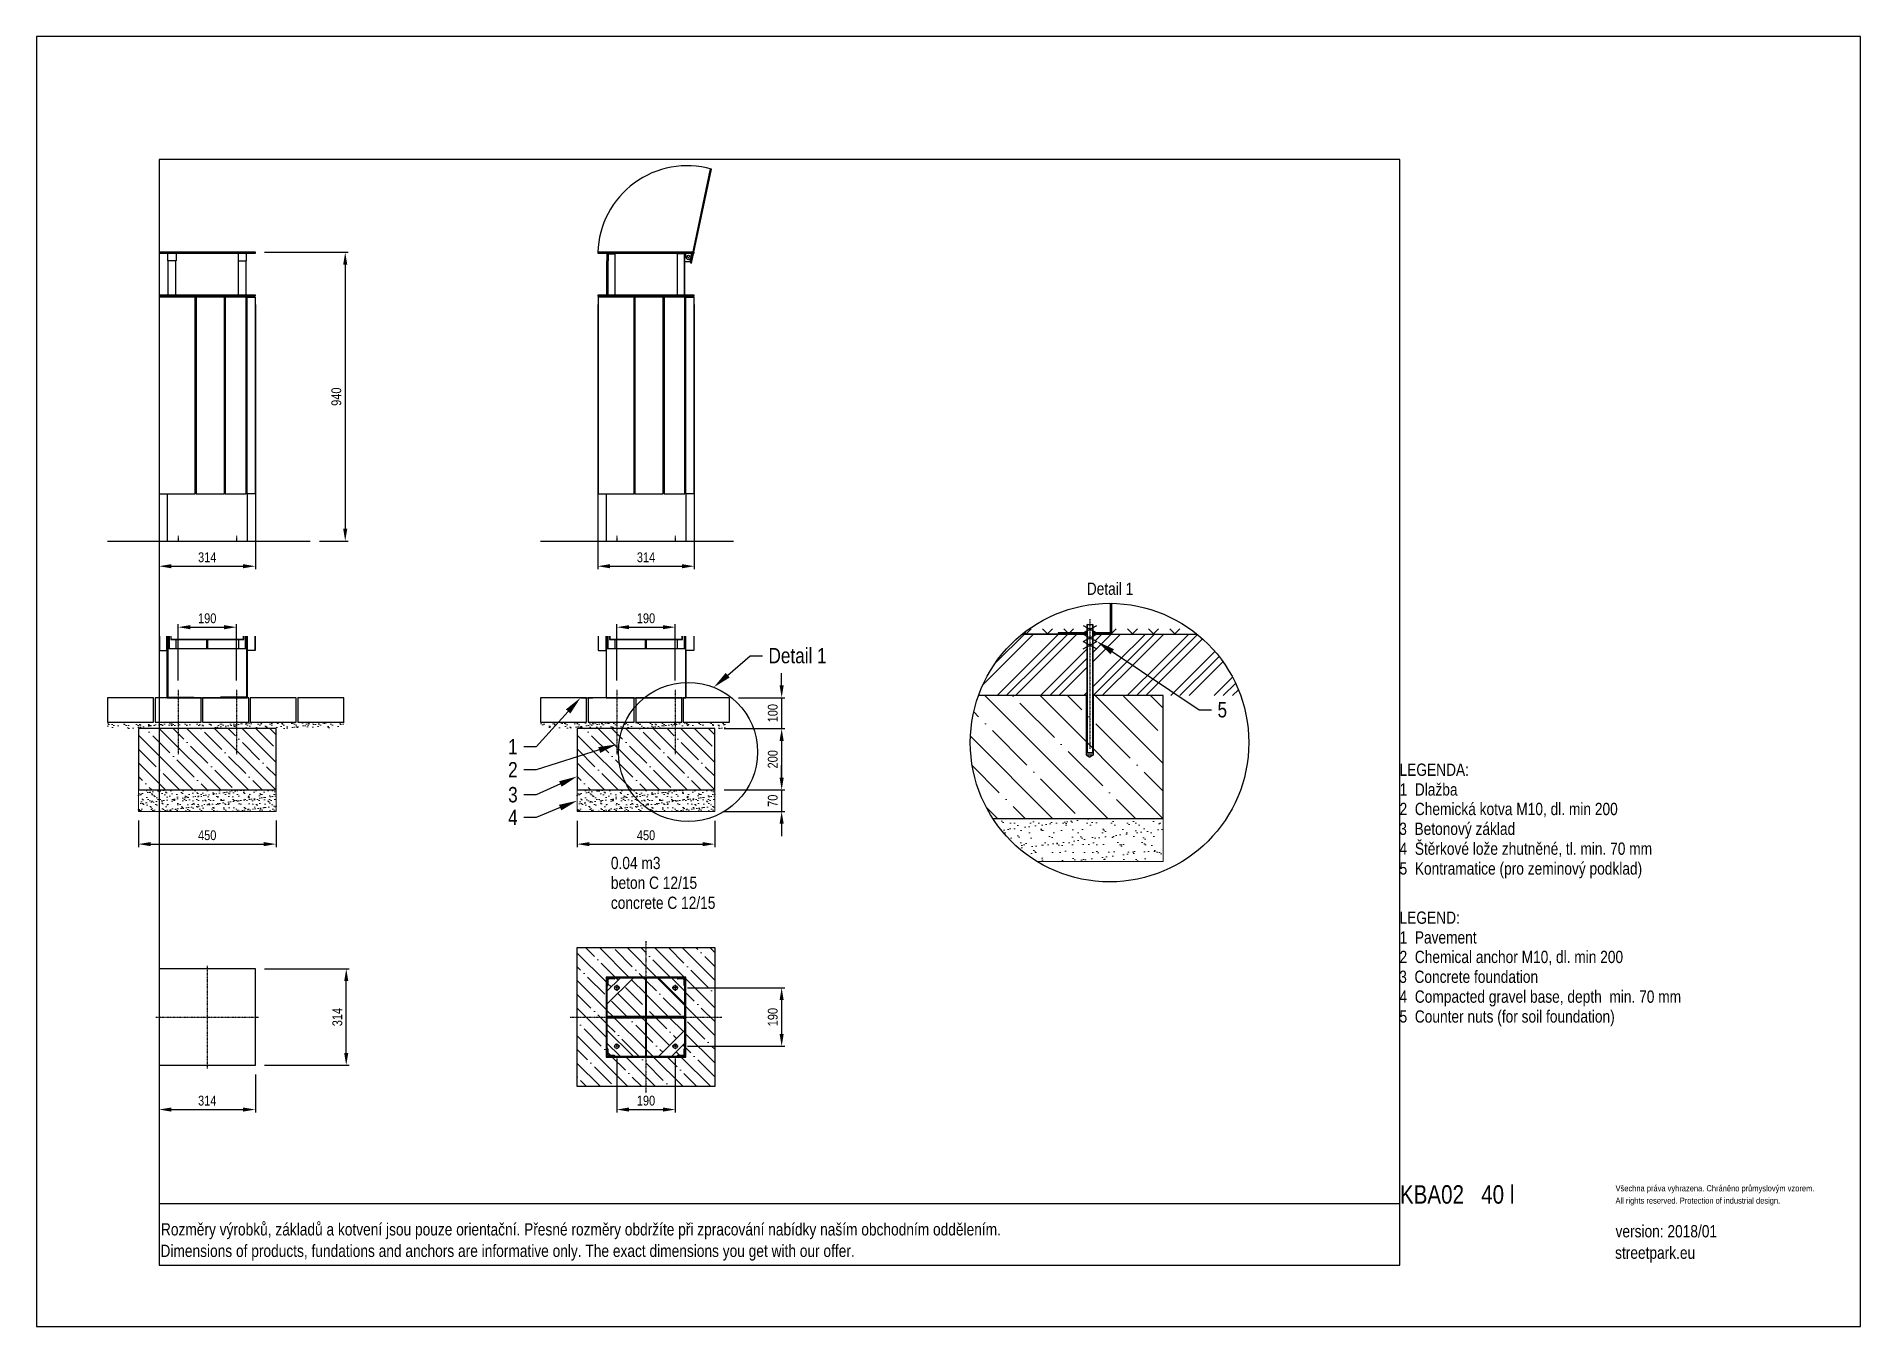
# Model space of a CAD drawing. Header units: millimetres. Extents: x 5064 to 11004, y 3085 to 7285.
import ezdxf
from ezdxf import colors
from ezdxf.entities.mleader import LeaderData, LeaderLine
from ezdxf.lldxf.tags import DXFTag
from ezdxf.math import Vec2, Vec3

# ---------------------------------------------------------------- set-up
doc = ezdxf.new("R2010")
doc.units = ezdxf.units.MM
doc.header["$LTSCALE"] = 0.3
doc.linetypes.add('DashDot', pattern=[15, 9, -3, 0, -3])
doc.layers.add('Nekreslit', color=6, linetype='Continuous', plot=False)
doc.layers.add('SRAFY', color=251, linetype='Continuous', lineweight=13)
doc.styles.add('SEACAD_Arial', font='arial.ttf', dxfattribs={"width": 0.8})
tags = doc.linetypes.add('HIDDEN2', pattern=[4.7625, 3.175, -1.5875]).pattern_tags.tags
tags[6:7] = [DXFTag(74, 4), DXFTag(75, 0), DXFTag(340, '0'), DXFTag(46, 0.0), DXFTag(50, 0.0), DXFTag(44, 0.0), DXFTag(45, 0.0)]
tags[4:5] = [DXFTag(74, 4), DXFTag(75, 0), DXFTag(340, '0'), DXFTag(46, 0.0), DXFTag(50, 0.0), DXFTag(44, 0.0), DXFTag(45, 0.0)]
doc.dimstyles.new('ISO-25', dxfattribs={"dimtxt": 1.6, "dimasz": 2, "dimexe": 0.5, "dimexo": 1.5, "dimtad": 1, "dimdec": 0, "dimtxsty": 'SEACAD_Arial', "dimcen": 2, "dimadec": 0, "dimazin": 0, "dimtfac": 1, "dimtdec": 0, "dimtmove": 0, "dimatfit": 3, "dimfxl": 1, "dimarcsym": 0})

msp = doc.modelspace()

# ---------------------------------------------------------------- texts
at = {"style": 'SEACAD_Arial', "width": 0.8}
for s, height, p in [('LEGENDA:', 40, (9503.3, 4878.1)), ('1  Dlažba', 40, (9503.3, 4813.8)), ('2  Chemická kotva M10, dl. min 200', 40, (9503.3, 4750.3)), ('3  Betonový základ', 40, (9502.2, 4685.8)), ('4  Štěrkové lože zhutněné, tl. min. 70 mm', 40, (9503.3, 4621.1)), ('0.04 m3', 40, (6935, 4574.4)), ('5  Kontramatice (pro zeminový podklad)', 40, (9503.3, 4556.5)), ('beton C 12/15', 40, (6935, 4510.1)), ('concrete C 12/15', 40, (6935, 4444.9)), ('LEGEND:', 40, (9503.3, 4396.4)), ('1  Pavement', 40, (9503.3, 4332.1)), ('2  Chemical anchor M10, dl. min 200', 40, (9503.3, 4268.6)), ('3  Concrete foundation', 40, (9502.2, 4204)), ('4  Compacted gravel base, depth  min. 70 mm', 40, (9503.3, 4139.3)), ('5  Counter nuts (for soil foundation)', 40, (9503.3, 4074.7)), ('KBA02   40 l', 60, (9504.4, 3485.3)), ('Všechna práva vyhrazena. Chráněno průmyslovým vzorem.', 20, (10206.7, 3525.3)), ('All rights reserved. Protection of industrial design.', 20, (10206.7, 3485.3)), ('Rozměry výrobků, základů a kotvení jsou pouze orientační. Přesné rozměry obdržíte při zpracování nabídky naším obchodním oddělením.', 39.9982, (5469.8, 3381.6)), ('version: 2018/01', 40, (10206.7, 3375.5)), ('Dimensions of products, fundations and anchors are informative only. The exact dimensions you get with our offer.', 39.9982, (5468.2, 3311.7)), ('streetpark.eu', 40, (10205.1, 3305.6))]:
    msp.add_text(s, height=height, dxfattribs=at).set_placement(p)
at = {"insert": (8484.7, 5507.4), "char_height": 40, "attachment_point": 1, "style": 'SEACAD_Arial'}
msp.add_mtext_dynamic_manual_height_columns('Detail 1', width=226.121, gutter_width=200, heights=[0], dxfattribs=at)

# ---------------------------------------------------------------- blocks, each defined once
blk = doc.blocks.new('*D134')
at = {"color": 0, "lineweight": -2, "transparency": 16777216}
for p, q in [((6825.3, 4732.1), (6825.3, 4645.8)), ((7273.4, 4732.1), (7273.4, 4645.8)), ((6865.3, 4655.8), (7233.4, 4655.8))]:
    blk.add_line(p, q, dxfattribs=at)
at = {"color": 0, "transparency": 16777216}
for points in [[(6865.3, 4662.5), (6865.3, 4649.1), (6825.3, 4655.8)], [(7233.4, 4662.5), (7233.4, 4649.1), (7273.4, 4655.8)]]:
    blk.add_solid(points, dxfattribs=at)
at = {"layer": 'Defpoints', "color": 0, "transparency": 16777216}
for p in [(6825.3, 4762.1), (7273.4, 4762.1), (7273.4, 4655.8)]:
    blk.add_point(p, dxfattribs=at)
at = {"color": 0, "transparency": 16777216, "insert": (7049.4, 4684.6), "char_height": 32, "attachment_point": 5, "style": 'SEACAD_Arial'}
blk.add_mtext('450', dxfattribs=at)
blk = doc.blocks.new('*D160')
at = {"color": 0, "lineweight": -2, "transparency": 16777216}
for p, q in [((5525.4, 5188.4), (5525.4, 5372.1)), ((5565.4, 5362.1), (5675.4, 5362.1)), ((5715.4, 5188.4), (5715.4, 5372.1))]:
    blk.add_line(p, q, dxfattribs=at)
at = {"color": 0, "transparency": 16777216}
for points in [[(5565.4, 5368.8), (5565.4, 5355.4), (5525.4, 5362.1)], [(5675.4, 5368.8), (5675.4, 5355.4), (5715.4, 5362.1)]]:
    blk.add_solid(points, dxfattribs=at)
at = {"layer": 'Defpoints', "color": 0, "transparency": 16777216}
for p in [(5715.4, 5362.1), (5525.4, 5158.4), (5715.4, 5158.4)]:
    blk.add_point(p, dxfattribs=at)
at = {"color": 0, "transparency": 16777216, "insert": (5620.4, 5390.9), "char_height": 32, "attachment_point": 5, "style": 'SEACAD_Arial'}
blk.add_mtext('190', dxfattribs=at)
blk = doc.blocks.new('*D161')
at = {"color": 0, "lineweight": -2, "transparency": 16777216}
for p, q in [((6954.3, 5188.4), (6954.3, 5372.1)), ((6994.3, 5362.1), (7104.3, 5362.1)), ((7144.3, 5188.4), (7144.3, 5372.1))]:
    blk.add_line(p, q, dxfattribs=at)
at = {"color": 0, "transparency": 16777216}
for points in [[(6994.3, 5368.8), (6994.3, 5355.4), (6954.3, 5362.1)], [(7104.3, 5368.8), (7104.3, 5355.4), (7144.3, 5362.1)]]:
    blk.add_solid(points, dxfattribs=at)
at = {"layer": 'Defpoints', "color": 0, "transparency": 16777216}
for p in [(7144.3, 5362.1), (6954.3, 5158.4), (7144.3, 5158.4)]:
    blk.add_point(p, dxfattribs=at)
at = {"color": 0, "transparency": 16777216, "insert": (7049.3, 5390.9), "char_height": 32, "attachment_point": 5, "style": 'SEACAD_Arial'}
blk.add_mtext('190', dxfattribs=at)
blk = doc.blocks.new('*D162')
at = {"color": 0, "lineweight": -2, "transparency": 16777216}
for p, q in [((7491.1, 5172.4), (7491.1, 5212.4)), ((7350.8, 5132.4), (7501.1, 5132.4)), ((7491.1, 5132.4), (7491.1, 5032.1)), ((7303.4, 5032.1), (7501.1, 5032.1)), ((7491.1, 4992.1), (7491.1, 4952.1))]:
    blk.add_line(p, q, dxfattribs=at)
at = {"color": 0, "transparency": 16777216}
for points in [[(7484.4, 5172.4), (7497.7, 5172.4), (7491.1, 5132.4)], [(7484.4, 4992.1), (7497.7, 4992.1), (7491.1, 5032.1)]]:
    blk.add_solid(points, dxfattribs=at)
at = {"layer": 'Defpoints', "color": 0, "transparency": 16777216}
for p in [(7320.8, 5132.4), (7273.4, 5032.1), (7491.1, 5032.1)]:
    blk.add_point(p, dxfattribs=at)
at = {"color": 0, "transparency": 16777216, "insert": (7462.2, 5082.2), "char_height": 32, "attachment_point": 5, "rotation": 90, "style": 'SEACAD_Arial'}
blk.add_mtext('100', dxfattribs=at)
blk = doc.blocks.new('*D163')
at = {"color": 0, "lineweight": -2, "transparency": 16777216}
for p, q in [((7303.4, 5032.1), (7501.1, 5032.1)), ((7491.1, 4992.1), (7491.1, 4872.1)), ((7303.4, 4832.1), (7501.1, 4832.1))]:
    blk.add_line(p, q, dxfattribs=at)
at = {"color": 0, "transparency": 16777216}
for points in [[(7484.4, 4992.1), (7497.7, 4992.1), (7491.1, 5032.1)], [(7484.4, 4872.1), (7497.7, 4872.1), (7491.1, 4832.1)]]:
    blk.add_solid(points, dxfattribs=at)
at = {"layer": 'Defpoints', "color": 0, "transparency": 16777216}
for p in [(7273.4, 5032.1), (7273.4, 4832.1), (7491.1, 4832.1)]:
    blk.add_point(p, dxfattribs=at)
at = {"color": 0, "transparency": 16777216, "insert": (7462.2, 4932.1), "char_height": 32, "attachment_point": 5, "rotation": 90, "style": 'SEACAD_Arial'}
blk.add_mtext('200', dxfattribs=at)
blk = doc.blocks.new('*D164')
at = {"color": 0, "lineweight": -2, "transparency": 16777216}
for p, q in [((7491.1, 4872.1), (7491.1, 4912.1)), ((7303.4, 4832.1), (7501.1, 4832.1)), ((7491.1, 4832.1), (7491.1, 4762.1)), ((7303.4, 4762.1), (7501.1, 4762.1)), ((7491.1, 4722.1), (7491.1, 4682.1))]:
    blk.add_line(p, q, dxfattribs=at)
at = {"color": 0, "transparency": 16777216}
for points in [[(7484.4, 4872.1), (7497.7, 4872.1), (7491.1, 4832.1)], [(7484.4, 4722.1), (7497.7, 4722.1), (7491.1, 4762.1)]]:
    blk.add_solid(points, dxfattribs=at)
at = {"layer": 'Defpoints', "color": 0, "transparency": 16777216}
for p in [(7273.4, 4832.1), (7273.4, 4762.1), (7491.1, 4762.1)]:
    blk.add_point(p, dxfattribs=at)
at = {"color": 0, "transparency": 16777216, "insert": (7462.2, 4797.1), "char_height": 32, "attachment_point": 5, "rotation": 90, "style": 'SEACAD_Arial'}
blk.add_mtext('70', dxfattribs=at)
blk = doc.blocks.new('*D165')
at = {"color": 0, "lineweight": -2, "transparency": 16777216}
for p, q in [((5396.4, 4732.2), (5396.4, 4645.9)), ((5844.5, 4732.2), (5844.5, 4645.9)), ((5436.4, 4655.9), (5804.5, 4655.9))]:
    blk.add_line(p, q, dxfattribs=at)
at = {"color": 0, "transparency": 16777216}
for points in [[(5436.4, 4662.6), (5436.4, 4649.2), (5396.4, 4655.9)], [(5804.5, 4662.6), (5804.5, 4649.2), (5844.5, 4655.9)]]:
    blk.add_solid(points, dxfattribs=at)
at = {"layer": 'Defpoints', "color": 0, "transparency": 16777216}
for p in [(5396.4, 4762.2), (5844.5, 4762.2), (5844.5, 4655.9)]:
    blk.add_point(p, dxfattribs=at)
at = {"color": 0, "transparency": 16777216, "insert": (5620.4, 4684.7), "char_height": 32, "attachment_point": 5, "style": 'SEACAD_Arial'}
blk.add_mtext('450', dxfattribs=at)
blk = doc.blocks.new('L 25x25x3')
for p, q in [((25, 0), (0, 0)), ((0, 0), (0, -25)), ((25, -1), (25, 0)), ((0, -25), (1, -25)), ((3, -6.5), (3, -23)), ((23, -3), (6.5, -3))]:
    blk.add_line(p, q)
for centre, radius, start, end in [((1, -23), 2, 270, 0), ((6.5, -6.5), 3.5, 90, 180), ((23, -1), 2, 270, 0)]:
    blk.add_arc(centre, radius, start, end)
blk = doc.blocks.new('*D168')
at = {"color": 0, "lineweight": -2, "transparency": 16777216}
for p, q in [((5463.4, 6412.6), (5463.4, 5550.6)), ((5777.4, 6412.6), (5777.4, 5550.6)), ((5503.4, 5560.6), (5737.4, 5560.6))]:
    blk.add_line(p, q, dxfattribs=at)
at = {"color": 0, "transparency": 16777216}
for points in [[(5503.4, 5567.3), (5503.4, 5553.9), (5463.4, 5560.6)], [(5737.4, 5567.3), (5737.4, 5553.9), (5777.4, 5560.6)]]:
    blk.add_solid(points, dxfattribs=at)
at = {"layer": 'Defpoints', "color": 0, "transparency": 16777216}
for p in [(5463.4, 6442.6), (5777.4, 6442.6), (5777.4, 5560.6)]:
    blk.add_point(p, dxfattribs=at)
at = {"color": 0, "transparency": 16777216, "insert": (5620.4, 5589.5), "char_height": 32, "attachment_point": 5, "style": 'SEACAD_Arial'}
blk.add_mtext('314', dxfattribs=at)
blk = doc.blocks.new('*D169')
at = {"color": 0, "lineweight": -2, "transparency": 16777216}
for p, q in [((5807.4, 6582.6), (6079.8, 6582.6)), ((6069.8, 6542.6), (6069.8, 5682.6)), ((5986, 5642.6), (6079.8, 5642.6))]:
    blk.add_line(p, q, dxfattribs=at)
at = {"color": 0, "transparency": 16777216}
for points in [[(6063.1, 6542.6), (6076.5, 6542.6), (6069.8, 6582.6)], [(6063.1, 5682.6), (6076.5, 5682.6), (6069.8, 5642.6)]]:
    blk.add_solid(points, dxfattribs=at)
at = {"layer": 'Defpoints', "color": 0, "transparency": 16777216}
for p in [(5777.4, 6582.6), (5956, 5642.6), (6069.8, 5642.6)]:
    blk.add_point(p, dxfattribs=at)
at = {"color": 0, "transparency": 16777216, "insert": (6041, 6112.6), "char_height": 32, "attachment_point": 5, "rotation": 90, "style": 'SEACAD_Arial'}
blk.add_mtext('940', dxfattribs=at)
blk = doc.blocks.new('*D170')
at = {"color": 0, "lineweight": -2, "transparency": 16777216}
for p, q in [((5463.4, 3905.7), (5463.4, 3781.6)), ((5777.4, 3905.7), (5777.4, 3781.6)), ((5503.4, 3791.6), (5737.4, 3791.6))]:
    blk.add_line(p, q, dxfattribs=at)
at = {"color": 0, "transparency": 16777216}
for points in [[(5503.4, 3798.3), (5503.4, 3785), (5463.4, 3791.6)], [(5737.4, 3798.3), (5737.4, 3785), (5777.4, 3791.6)]]:
    blk.add_solid(points, dxfattribs=at)
at = {"layer": 'Defpoints', "color": 0, "transparency": 16777216}
for p in [(5463.4, 3935.7), (5777.4, 3935.7), (5777.4, 3791.6)]:
    blk.add_point(p, dxfattribs=at)
at = {"color": 0, "transparency": 16777216, "insert": (5620.4, 3820.5), "char_height": 32, "attachment_point": 5, "style": 'SEACAD_Arial'}
blk.add_mtext('314', dxfattribs=at)
blk = doc.blocks.new('*D171')
at = {"color": 0, "lineweight": -2, "transparency": 16777216}
for p, q in [((6954.2, 3957.6), (6954.2, 3781.6)), ((7144.5, 3957.6), (7144.5, 3781.6)), ((6994.2, 3791.6), (7104.5, 3791.6))]:
    blk.add_line(p, q, dxfattribs=at)
at = {"color": 0, "transparency": 16777216}
for points in [[(6994.2, 3798.3), (6994.2, 3785), (6954.2, 3791.6)], [(7104.5, 3798.3), (7104.5, 3785), (7144.5, 3791.6)]]:
    blk.add_solid(points, dxfattribs=at)
at = {"layer": 'Defpoints', "color": 0, "transparency": 16777216}
for p in [(6954.2, 3987.6), (7144.5, 3987.6), (7144.5, 3791.6)]:
    blk.add_point(p, dxfattribs=at)
at = {"color": 0, "transparency": 16777216, "insert": (7049.3, 3820.5), "char_height": 32, "attachment_point": 5, "style": 'SEACAD_Arial'}
blk.add_mtext('190', dxfattribs=at)
blk = doc.blocks.new('*D172')
at = {"color": 0, "lineweight": -2, "transparency": 16777216}
for p, q in [((7184.5, 4187.9), (7501.1, 4187.9)), ((7491.1, 4147.9), (7491.1, 4037.6)), ((7184.5, 3997.6), (7501.1, 3997.6))]:
    blk.add_line(p, q, dxfattribs=at)
at = {"color": 0, "transparency": 16777216}
for points in [[(7484.4, 4147.9), (7497.7, 4147.9), (7491.1, 4187.9)], [(7484.4, 4037.6), (7497.7, 4037.6), (7491.1, 3997.6)]]:
    blk.add_solid(points, dxfattribs=at)
at = {"layer": 'Defpoints', "color": 0, "transparency": 16777216}
for p in [(7154.5, 4187.9), (7154.5, 3997.6), (7491.1, 3997.6)]:
    blk.add_point(p, dxfattribs=at)
at = {"color": 0, "transparency": 16777216, "insert": (7462.2, 4092.7), "char_height": 32, "attachment_point": 5, "rotation": 90, "style": 'SEACAD_Arial'}
blk.add_mtext('190', dxfattribs=at)
blk = doc.blocks.new('*D173')
at = {"color": 0, "lineweight": -2, "transparency": 16777216}
for p, q in [((5807.4, 4249.7), (6083.1, 4249.7)), ((6073.1, 3975.7), (6073.1, 4209.7)), ((5807.4, 3935.7), (6083.1, 3935.7))]:
    blk.add_line(p, q, dxfattribs=at)
at = {"color": 0, "transparency": 16777216}
for points in [[(6066.5, 4209.7), (6079.8, 4209.7), (6073.1, 4249.7)], [(6066.5, 3975.7), (6079.8, 3975.7), (6073.1, 3935.7)]]:
    blk.add_solid(points, dxfattribs=at)
at = {"layer": 'Defpoints', "color": 0, "transparency": 16777216}
for p in [(5777.4, 4249.7), (6073.1, 4249.7), (5777.4, 3935.7)]:
    blk.add_point(p, dxfattribs=at)
at = {"color": 0, "transparency": 16777216, "insert": (6044.3, 4092.7), "char_height": 32, "attachment_point": 5, "rotation": 90, "style": 'SEACAD_Arial'}
blk.add_mtext('314', dxfattribs=at)
blk = doc.blocks.new('*D174')
at = {"color": 0, "lineweight": -2, "transparency": 16777216}
for p, q in [((6892.3, 6412.6), (6892.3, 5550.6)), ((7206.3, 6412.6), (7206.3, 5550.6)), ((6932.3, 5560.6), (7166.3, 5560.6))]:
    blk.add_line(p, q, dxfattribs=at)
at = {"color": 0, "transparency": 16777216}
for points in [[(6932.3, 5567.3), (6932.3, 5553.9), (6892.3, 5560.6)], [(7166.3, 5567.3), (7166.3, 5553.9), (7206.3, 5560.6)]]:
    blk.add_solid(points, dxfattribs=at)
at = {"layer": 'Defpoints', "color": 0, "transparency": 16777216}
for p in [(6892.3, 6442.6), (7206.3, 6442.6), (7206.3, 5560.6)]:
    blk.add_point(p, dxfattribs=at)
at = {"color": 0, "transparency": 16777216, "insert": (7049.3, 5589.5), "char_height": 32, "attachment_point": 5, "style": 'SEACAD_Arial'}
blk.add_mtext('314', dxfattribs=at)

# ---------------------------------------------------------------- dimensions: what is measured, and where the dimension line sits
for base, p1, p2, picture, middle in [((6069.8, 5642.6), (5777.4, 6582.6), (5956, 5642.6), '*D169', (6041, 6112.6)), ((7491.1, 5032.1), (7320.8, 5132.4), (7273.4, 5032.1), '*D162', (7462.2, 5082.2)), ((7491.1, 4832.1), (7273.4, 5032.1), (7273.4, 4832.1), '*D163', (7462.2, 4932.1)), ((7491.1, 4762.1), (7273.4, 4832.1), (7273.4, 4762.1), '*D164', (7462.2, 4797.1)), ((6073.1, 4249.7), (5777.4, 3935.7), (5777.4, 4249.7), '*D173', (6044.3, 4092.7)), ((7491.1, 3997.6), (7154.5, 4187.9), (7154.5, 3997.6), '*D172', (7462.2, 4092.7))]:
    dim = msp.add_linear_dim(base=base, p1=p1, p2=p2, angle=90, dimstyle='ISO-25')
    dim.commit()
    dim.dimension.update_dxf_attribs({"geometry": picture, "text_midpoint": middle})
for base, p1, p2, picture, middle in [((5777.4, 5560.6), (5463.4, 6442.6), (5777.4, 6442.6), '*D168', (5620.4, 5589.5)), ((7206.3, 5560.6), (6892.3, 6442.6), (7206.3, 6442.6), '*D174', (7049.3, 5589.5)), ((5715.4, 5362.1), (5525.4, 5158.4), (5715.4, 5158.4), '*D160', (5620.4, 5390.9)), ((7144.3, 5362.1), (6954.3, 5158.4), (7144.3, 5158.4), '*D161', (7049.3, 5390.9)), ((7144.5, 3791.6), (6954.2, 3987.6), (7144.5, 3987.6), '*D171', (7049.3, 3820.5)), ((5777.4, 3791.6), (5463.4, 3935.7), (5777.4, 3935.7), '*D170', (5620.4, 3820.5))]:
    dim = msp.add_linear_dim(base=base, p1=p1, p2=p2, dimstyle='ISO-25')
    dim.commit()
    dim.dimension.update_dxf_attribs({"geometry": picture, "text_midpoint": middle})
for base, p1, p2, picture, middle in [((5844.5, 4655.9), (5396.4, 4762.2), (5844.5, 4762.2), '*D165', (5620.4, 4684.7)), ((7273.4, 4655.8), (6825.3, 4762.1), (7273.4, 4762.1), '*D134', (7049.4, 4684.6))]:
    dim = msp.add_linear_dim(base=base, p1=p1, p2=p2, dimstyle='ISO-25', override={"dimscale": 0, "dimrnd": 10, "dimtix": 0, "dimtofl": 1, "dimtmove": 0, "dimatfit": 3})
    dim.commit()
    dim.dimension.update_dxf_attribs({"geometry": picture, "text_midpoint": middle})

# ---------------------------------------------------------------- hatches: boundary and pattern name
at = {"layer": 'SRAFY'}
h = msp.add_hatch(dxfattribs=at)
h.set_pattern_fill('ANGLE', color=256, scale=7, angle=45)
h.set_pattern_definition([(45, (1372.663, 3127.9), (-34.574, 34.574), [35.56, -13.335]), (135, (1372.663, 3127.9), (-34.574, -34.574), [35.56, -13.335])])
edge = h.paths.add_edge_path()
edge.add_line((8820.6, 5356.8), (8565.1, 5356.8))
edge.add_arc((-193086.9, 5352.5), 201652, -0.003622, 0.001208, ccw=False)
edge.add_line((8565.1, 5339.8), (8843.2, 5339.8))
edge.add_arc((8558.9, 4986.4), 453.5, 51.18498, 54.75198)
edge = h.paths.add_edge_path()
edge.add_line((8472.6, 5354.4), (8472.6, 5356.8))
edge.add_line((8472.6, 5356.8), (8297.2, 5356.8))
edge.add_arc((8558.9, 4986.4), 453.5, 125.24802, 128.81502)
edge.add_line((8274.7, 5339.8), (8391.4, 5339.8))
edge.add_line((8391.4, 5339.8), (8391.4, 5343.8))
edge.add_line((8391.4, 5343.8), (8472.6, 5343.8))
edge.add_line((8472.6, 5343.8), (8472.6, 5354.4))
h = msp.add_hatch(dxfattribs=at)
h.set_pattern_fill('ANSI31', color=256)
h.paths.add_polyline_path([(8565.1, 5439.9, 0.002205), (8561.1, 5439.9), (8561.1, 5339.8), (8565.1, 5339.8)])
h = msp.add_hatch(dxfattribs=at)
h.set_pattern_fill('GOST_GROUND', color=256, scale=10)
h.set_pattern_definition([(45, (1372.66, 3127.9), (141.4214, -9e-15), [200]), (45, (1402.66, 3127.9), (141.4214, -9e-15), [200]), (45, (1432.66, 3127.9), (141.4214, -9e-15), [200])])
h.paths.add_polyline_path([(8485.1, 5306.8), (8472.6, 5313.4), (8485.1, 5320.1), (8485.1, 5339.7), (8274.6, 5339.7, 0.138009), (8132.1, 5139.6), (8485.1, 5139.4)])
h.paths.add_polyline_path([(8843.2, 5339.7), (8505.1, 5339.7), (8505.1, 5320.1), (8517.6, 5313.4), (8505.1, 5306.8), (8505.1, 5139.4), (8733.2, 5139.2), (8985.9, 5139.2, 0.138278)])
h = msp.add_hatch(dxfattribs=at)
h.set_pattern_fill('ANSI31', color=256)
h.paths.add_polyline_path([(8481.1, 5343.8), (8391.4, 5343.8), (8391.4, 5339.8), (8481.1, 5339.8)])
h.paths.add_polyline_path([(8561.1, 5343.8), (8509.1, 5343.8), (8509.1, 5339.8), (8561.1, 5339.8)])
h = msp.add_hatch(dxfattribs=at)
h.set_pattern_fill('ANSI35', color=256, scale=20, angle=90)
h.set_pattern_definition([(135, (-5472.8, -5481.73), (-89.8026, -89.8026), []), (135, (-5472.8, -5391.92), (-89.8026, -89.8026), [158.75, -31.75, 0, -31.75])])
edge = h.paths.add_edge_path()
edge.add_arc((8558.9, 4986.4), 453.5, 160.25313, 213.03807)
edge.add_line((8178.7, 4739.2), (8733.2, 4739.2))
edge.add_line((8733.2, 4739.2), (8733.2, 5139.2))
edge.add_line((8733.2, 5139.2), (8132.1, 5139.6))
h = msp.add_hatch(dxfattribs=at)
h.set_pattern_fill('AR-SAND', color=256, scale=0.5)
h.set_pattern_definition([(37.5, (0, -278.348), (-0.800016, 24.47066), [0, -19.304, 0, -21.59, 0, -20.6375]), (7.5, (0, -278.348), (22.47616, 35.84126), [0, -10.414, 0, -17.399, 0, -6.6675]), (327.5, (-15.62, -278.348), (39.54962, 0.07186), [0, -6.35, 0, -22.86, 0, -29.845]), (317.5, (-15.62, -278.348), (38.17782, 11.14647), [0, -3.175, 0, -14.986, 0, -17.145])])
h.paths.add_polyline_path([(5464.4, 5052.4), (5295.4, 5052.4), (5295.4, 5032.4), (5430.4, 5032.4), (5464.4, 5032.4)])
h.paths.add_polyline_path([(5514.4, 5052.4), (5464.4, 5052.4), (5464.4, 5032.4), (5514.4, 5032.4)])
h.paths.add_polyline_path([(5794.4, 5052.4), (5514.4, 5052.4), (5514.4, 5032.4), (5794.4, 5032.2)])
h.paths.add_polyline_path([(6065.4, 5052.4), (5794.4, 5052.4), (5794.4, 5032.2), (5878.5, 5032.1), (6065.4, 5032.1)])
h = msp.add_hatch(dxfattribs=at)
h.set_pattern_fill('AR-SAND', color=256, scale=0.5)
h.set_pattern_definition([(37.5, (170.387, -278.348), (-0.800016, 24.47066), [0, -19.304, 0, -21.59, 0, -20.6375]), (7.5, (170.387, -278.348), (22.47616, 35.84126), [0, -10.414, 0, -17.399, 0, -6.6675]), (327.5, (154.766, -278.348), (39.54962, 0.07186), [0, -6.35, 0, -22.86, 0, -29.845]), (317.5, (154.766, -278.348), (38.17782, 11.14647), [0, -3.175, 0, -14.986, 0, -17.145])])
h.paths.add_polyline_path([(6763.6, 5052.4), (6705.8, 5052.4), (6705.8, 5032.4), (6745.4, 5032.4)])
h.paths.add_polyline_path([(6944.3, 5052.4), (6763.6, 5052.4), (6745.4, 5032.4), (6825.3, 5032.4), (6944.3, 5032.4)])
h.paths.add_polyline_path([(7154.3, 5052.4), (6944.3, 5052.4), (6944.3, 5032.4), (7154.3, 5032.2)])
h.paths.add_polyline_path([(7320.8, 5052.4), (7154.3, 5052.4), (7154.3, 5032.2), (7273.4, 5032.1), (7320.8, 5032.1)])
h = msp.add_hatch(dxfattribs=at)
h.set_pattern_fill('ANSI35', color=256, scale=10, angle=90)
h.set_pattern_definition([(135, (-1258.534, -278.25), (-44.9013, -44.9013), []), (135, (-1258.534, -233.35), (-44.9013, -44.9013), [79.375, -15.875, 0, -15.875])])
h.paths.add_polyline_path([(5844.5, 5032.2), (5396.4, 5032.5), (5396.4, 4832.2), (5844.5, 4832.2)])
h = msp.add_hatch(dxfattribs=at)
h.set_pattern_fill('ANSI35', color=256, scale=10, angle=90)
h.set_pattern_definition([(135, (170.387, -278.35), (-44.9013, -44.9013), []), (135, (170.387, -233.447), (-44.9013, -44.9013), [79.375, -15.875, 0, -15.875])])
h.paths.add_polyline_path([(7273.4, 5032.1), (6825.3, 5032.4), (6825.3, 4832.1), (7273.4, 4832.1)])
h = msp.add_hatch(dxfattribs=at)
h.set_pattern_fill('AR-SAND', color=256, scale=0.5)
h.set_pattern_definition([(37.5, (6.963, -427.884), (-0.800016, 24.47066), [0, -19.304, 0, -21.59, 0, -20.6375]), (7.5, (6.963, -427.884), (22.47616, 35.84126), [0, -10.414, 0, -17.399, 0, -6.6675]), (327.5, (-8.658, -427.884), (39.54962, 0.07186), [0, -6.35, 0, -22.86, 0, -29.845]), (317.5, (-8.658, -427.884), (38.17782, 11.14647), [0, -3.175, 0, -14.986, 0, -17.145])])
h.paths.add_polyline_path([(5844.5, 4762.2), (5844.5, 4832.2), (5396.4, 4832.2), (5396.4, 4762.2)])
h = msp.add_hatch(dxfattribs=at)
h.set_pattern_fill('AR-SAND', color=256, scale=0.5)
h.set_pattern_definition([(37.5, (1435.883, -427.98), (-0.800016, 24.47066), [0, -19.304, 0, -21.59, 0, -20.6375]), (7.5, (1435.883, -427.98), (22.47616, 35.84126), [0, -10.414, 0, -17.399, 0, -6.6675]), (327.5, (1420.262, -427.98), (39.54962, 0.07186), [0, -6.35, 0, -22.86, 0, -29.845]), (317.5, (1420.262, -427.98), (38.17782, 11.14647), [0, -3.175, 0, -14.986, 0, -17.145])])
h.paths.add_polyline_path([(7273.4, 4762.1), (7273.4, 4832.1), (6825.3, 4832.1), (6825.3, 4762.1)])
h = msp.add_hatch(dxfattribs=at)
h.set_pattern_fill('AR-SAND', color=256)
h.set_pattern_definition([(37.5, (-5813.58, 815.907), (-1.60003, 48.94132), [0, -38.608, 0, -43.18, 0, -41.275]), (7.5, (-5813.58, 815.91), (44.95233, 71.6825), [0, -20.828, 0, -34.798, 0, -13.335]), (327.5, (-5844.82, 815.907), (79.09924, 0.14372), [0, -12.7, 0, -45.72, 0, -59.69]), (317.5, (-5844.82, 815.91), (76.35565, 22.29293), [0, -6.35, 0, -29.972, 0, -34.29])])
h.paths.add_polyline_path([(8733.2, 4739.2), (8178.7, 4739.2, 0.112104), (8322.8, 4599.2), (8733.2, 4599.2)])
h = msp.add_hatch(dxfattribs=at)
h.set_pattern_fill('ANSI35', color=256, scale=10, angle=90)
h.set_pattern_definition([(135, (0, -278.35), (-44.9013, -44.9013), []), (135, (3e-15, -233.447), (-44.9013, -44.9013), [79.375, -15.875, 0, -15.875])])
h.paths.add_polyline_path([(7274.3, 4317.7), (7049.3, 4317.7), (7049.3, 4222.7), (7179.3, 4222.7), (7179.3, 4092.7), (7274.3, 4092.7)])
h.paths.add_polyline_path([(7049.3, 4317.7), (6824.3, 4317.7), (6824.3, 4092.7), (6919.3, 4092.7), (6919.3, 4222.7), (7049.3, 4222.7)])
h.paths.add_polyline_path([(6919.3, 4092.7), (6824.3, 4092.7), (6824.3, 3867.7), (7049.3, 3867.7), (7049.3, 3962.7), (6919.3, 3962.7)])
h.paths.add_polyline_path([(7274.3, 4092.7), (7179.3, 4092.7), (7179.3, 3962.7), (7049.3, 3962.7), (7049.3, 3867.7), (7274.3, 3867.7)])
h.paths.add_polyline_path([(7173.3, 3988.7, -0.414214), (7175.3, 3990.7), (7176.3, 3990.7), (7176.3, 4008.2), (7133.9, 3965.7), (7151.3, 3965.7), (7151.3, 3966.7, -0.414214), (7153.3, 3968.7), (7169.8, 3968.7, 0.414214), (7173.3, 3972.2)], flags=16)
h.paths.add_polyline_path([(7176.3, 4050.6), (7176.3, 4090.7), (7051.3, 4090.7), (7051.3, 3965.7), (7091.5, 3965.7)], flags=17)
h.paths.add_polyline_path([(7176.3, 4134.9), (7091.5, 4219.7), (7051.3, 4219.7), (7051.3, 4094.7), (7176.3, 4094.7)], flags=17)
h.paths.add_polyline_path([(7047.3, 4219.7), (7007.2, 4219.7), (6922.3, 4134.9), (6922.3, 4094.7), (7047.3, 4094.7)], flags=17)
h.paths.add_polyline_path([(7047.3, 4090.7), (6922.3, 4090.7), (6922.3, 4050.6), (7007.2, 3965.7), (7047.3, 3965.7)], flags=17)
h.paths.add_polyline_path([(7173.3, 4213.2, 0.414214), (7169.8, 4216.7), (7153.3, 4216.7, -0.414214), (7151.3, 4218.7), (7151.3, 4219.7), (7133.9, 4219.7), (7176.3, 4177.3), (7176.3, 4194.7), (7175.3, 4194.7, -0.414214), (7173.3, 4196.7)], flags=16)
h.paths.add_polyline_path([(6922.3, 4008.2), (6922.3, 3990.7), (6923.3, 3990.7, -0.414214), (6925.3, 3988.7), (6925.3, 3972.2, 0.414214), (6928.8, 3968.7), (6945.3, 3968.7, -0.414214), (6947.3, 3966.7), (6947.3, 3965.7), (6964.8, 3965.7)], flags=16)
h.paths.add_polyline_path([(6964.8, 4219.7), (6947.3, 4219.7), (6947.3, 4218.7, -0.414214), (6945.3, 4216.7), (6928.8, 4216.7, 0.414214), (6925.3, 4213.2), (6925.3, 4196.7, -0.414214), (6923.3, 4194.7), (6922.3, 4194.7), (6922.3, 4177.3)], flags=16)

# ---------------------------------------------------------------- linework, layer by layer
for p, q in [((5493.4, 6577.6), (5493.4, 6577.6)), ((5493.4, 6442.6), (5493.4, 6554.6)), ((5518.4, 6442.6), (5518.4, 6554.6)), ((5722.4, 6442.6), (5722.4, 6554.6)), ((5747.4, 6442.6), (5747.4, 6554.6)), ((6925.3, 6555.1), (6925.3, 6442.6)), ((6925.3, 6555.1), (6927.3, 6555.1)), ((6927.3, 6555.1), (6927.3, 6578.1)), ((7173.3, 6578.1), (7173.3, 6442.6)), ((7176.3, 6578.1), (7178.3, 6578.1)), ((7176.3, 6553.1), (7193.1, 6553.1)), ((7178.3, 6578.1), (7178.3, 6580.1)), ((7178.3, 6569.1), (7178.3, 6580.1)), ((7178.3, 6578.1), (7178.3, 6570.1)), ((7187.3, 6560.1), (7187.3, 6560.1)), ((7195.1, 6555), (7196.3, 6568.3)), ((7196.3, 6568.3), (7197.3, 6580.1)), ((5490.4, 6436.6), (5490.4, 6439.6)), ((5750.4, 6436.6), (5750.4, 6439.6)), ((6919.3, 6436.6), (6919.3, 6439.6)), ((7179.3, 6436.6), (7179.3, 6439.6)), ((5581.4, 6402.6), (5584.4, 6402.6)), ((5676.4, 6402.6), (5679.4, 6402.6)), ((5747.4, 6402.6), (5750.4, 6402.6)), ((7010.3, 6402.6), (7013.3, 6402.6)), ((7105.3, 6402.6), (7108.3, 6402.6)), ((7176.3, 6402.6), (7179.3, 6402.6)), ((5584.4, 5832.6), (5581.4, 5832.6)), ((5584.4, 5832.6), (5581.4, 5832.6)), ((5679.4, 5832.6), (5676.4, 5832.6)), ((5679.4, 5832.6), (5676.4, 5832.6)), ((5750.4, 5832.6), (5747.4, 5832.6)), ((5750.4, 5832.6), (5747.4, 5832.6)), ((7013.3, 5832.6), (7010.3, 5832.6)), ((7013.3, 5832.6), (7010.3, 5832.6)), ((7108.3, 5832.6), (7105.3, 5832.6)), ((7108.3, 5832.6), (7105.3, 5832.6)), ((7179.3, 5832.6), (7176.3, 5832.6)), ((7179.3, 5832.6), (7176.3, 5832.6)), ((5490.4, 5796.6), (5490.4, 5642.6)), ((5750.4, 5796.6), (5750.4, 5642.6)), ((6919.3, 5796.6), (6919.3, 5642.6)), ((7179.3, 5796.6), (7179.3, 5642.6)), ((5490.4, 5642.6), (5750.4, 5642.6)), ((6836.3, 5642.6), (6876.3, 5642.6)), ((6919.3, 5642.6), (7179.3, 5642.6)), ((8565.1, 5439.7), (8565.1, 5339.8)), ((8472.6, 5367.8), (8517.6, 5343.8)), ((8472.6, 5343.8), (8517.6, 5367.8)), ((8486.7, 5371.4), (8503.5, 5371.4)), ((5492.4, 5292.4), (5747.4, 5292.4)), ((5496.4, 5332.4), (5496.4, 5292.4)), ((5722.4, 5322.4), (5518.4, 5322.4)), ((5607.4, 5322.4), (5604.4, 5322.4)), ((5727.4, 5322.4), (5724.4, 5322.4)), ((5744.4, 5332.4), (5744.4, 5292.4)), ((5750.4, 5322.4), (5747.4, 5322.4)), ((6921.3, 5292.4), (7176.3, 5292.4)), ((6925.3, 5332.4), (6925.3, 5292.4)), ((7151.3, 5322.4), (6947.3, 5322.4)), ((7036.3, 5322.4), (7033.3, 5322.4)), ((7156.3, 5322.4), (7153.3, 5322.4)), ((7173.3, 5332.4), (7173.3, 5292.4)), ((7179.3, 5322.4), (7176.3, 5322.4)), ((8274.7, 5339.8), (8485.1, 5339.8)), ((8471.1, 5339.8), (8485.1, 5339.8)), ((8472.6, 5339.8), (8517.6, 5315.8)), ((8472.6, 5315.8), (8517.6, 5339.8)), ((8472.6, 5315.8), (8517.6, 5291.8)), ((8472.6, 5291.8), (8517.6, 5315.8)), ((8481.1, 5343.8), (8481.1, 5339.8)), ((8505.1, 5339.8), (8559.1, 5339.8)), ((8509.1, 5343.8), (8509.1, 5339.8)), ((8561.1, 5343.8), (8561.1, 5339.8)), ((8565.1, 5339.8), (8843.2, 5339.8)), ((5490.4, 5286.4), (5490.4, 5132.4)), ((5490.4, 5286.4), (5490.4, 5132.4)), ((5750.4, 5286.4), (5750.4, 5132.4)), ((6919.3, 5286.4), (6919.3, 5132.4)), ((6919.3, 5286.4), (6919.3, 5132.4)), ((6919.3, 5286.4), (6919.3, 5132.4)), ((7179.3, 5286.4), (7179.3, 5132.4)), ((7179.3, 5286.4), (7179.3, 5132.4)), ((6836.3, 5132.4), (6876.3, 5132.4)), ((6919.3, 5132.4), (7179.3, 5132.4)), ((6919.3, 5132.4), (7179.3, 5132.4)), ((6919.3, 5132.4), (7179.3, 5132.4)), ((5295.4, 5052.4), (5437.4, 5052.4)), ((6922.3, 4177.3), (6964.8, 4219.7)), ((6922.3, 4134.9), (7007.2, 4219.7)), ((7091.5, 4219.7), (7176.3, 4134.9)), ((7133.9, 4219.7), (7176.3, 4177.3)), ((7007.2, 3965.7), (6922.3, 4050.6)), ((7176.3, 4050.6), (7091.5, 3965.7)), ((6964.8, 3965.7), (6922.3, 4008.2)), ((7176.3, 4008.2), (7133.9, 3965.7))]:
    msp.add_line(p, q)
at = {"ltscale": 3}
msp.add_line((7185, 6560.4), (7196.1, 6557.5), dxfattribs=at)
at = {"color": 0, "linetype": 'DashDot', "ltscale": 0.1}
for p, q in [((5525.4, 5659.6), (5525.4, 5639.6)), ((5715.4, 5659.6), (5715.4, 5639.6)), ((6954.3, 5659.6), (6954.3, 5639.6)), ((7144.3, 5659.6), (7144.3, 5639.6)), ((6964.2, 4187.9), (6944.2, 4187.9)), ((6954.2, 4197.9), (6954.2, 4177.9)), ((7154.5, 4187.9), (7134.5, 4187.9)), ((7144.5, 4197.9), (7144.5, 4177.9)), ((6964.2, 3997.6), (6944.2, 3997.6)), ((6954.2, 4007.6), (6954.2, 3987.6)), ((7154.5, 3997.6), (7134.5, 3997.6)), ((7144.5, 4007.6), (7144.5, 3987.6))]:
    msp.add_line(p, q, dxfattribs=at)
at = {"color": 7, "linetype": 'Continuous'}
for p, q in [((5295.4, 5642.6), (5956, 5642.6)), ((6705.8, 5642.6), (7334.1, 5642.6)), ((8485.1, 5369.8), (8485.1, 4953.7)), ((8505.1, 4953.7), (8505.1, 5369.8)), ((5464.4, 5332.4), (5464.4, 5188.4)), ((8485.1, 5339.8), (8274.7, 5339.8)), ((5445.4, 5132.4), (5295.4, 5132.4)), ((5295.4, 5132.4), (5295.4, 5052.4)), ((5445.4, 5052.4), (5445.4, 5132.4)), ((5600.4, 5132.4), (5450.4, 5132.4)), ((5450.4, 5132.4), (5450.4, 5052.4)), ((5600.4, 5052.4), (5600.4, 5132.4)), ((5755.4, 5132.4), (5605.4, 5132.4)), ((5605.4, 5132.4), (5605.4, 5052.4)), ((5755.4, 5052.4), (5755.4, 5132.4)), ((5910.4, 5132.4), (5760.4, 5132.4)), ((5760.4, 5132.4), (5760.4, 5052.4)), ((5910.4, 5052.4), (5910.4, 5132.4)), ((6065.4, 5132.4), (5915.4, 5132.4)), ((5915.4, 5132.4), (5915.4, 5052.4)), ((6065.4, 5052.4), (6065.4, 5132.4)), ((6855.8, 5132.4), (6705.8, 5132.4)), ((6705.8, 5132.4), (6705.8, 5052.4)), ((6855.8, 5052.4), (6855.8, 5132.4)), ((7010.8, 5132.4), (6860.8, 5132.4)), ((6860.8, 5132.4), (6860.8, 5052.4)), ((7010.8, 5052.4), (7010.8, 5132.4)), ((7165.8, 5132.4), (7015.8, 5132.4)), ((7015.8, 5132.4), (7015.8, 5052.4)), ((7165.8, 5052.4), (7165.8, 5132.4)), ((7320.8, 5132.4), (7170.8, 5132.4)), ((7170.8, 5132.4), (7170.8, 5052.4)), ((7320.8, 5052.4), (7320.8, 5132.4)), ((5295.4, 5052.4), (5445.4, 5052.4)), ((5450.4, 5052.4), (5600.4, 5052.4)), ((5605.4, 5052.4), (5755.4, 5052.4)), ((5760.4, 5052.4), (5910.4, 5052.4)), ((5915.4, 5052.4), (6065.4, 5052.4)), ((6705.8, 5052.4), (6855.8, 5052.4)), ((6860.8, 5052.4), (7010.8, 5052.4)), ((7015.8, 5052.4), (7165.8, 5052.4)), ((7170.8, 5052.4), (7320.8, 5052.4))]:
    msp.add_line(p, q, dxfattribs=at)
at = {"lineweight": 15}
for p, q in [((6836.3, 5642.6), (6886.3, 5642.6)), ((8486.7, 5371.4), (8486.7, 4952.1)), ((8503.5, 4952.1), (8503.5, 5371.4)), ((6836.3, 5132.4), (6886.3, 5132.4))]:
    msp.add_line(p, q, dxfattribs=at)
at = {"color": 7, "linetype": 'HIDDEN2'}
for p, q in [((8486.7, 5371.4), (8485.1, 5369.8)), ((8505.1, 5369.8), (8485.1, 5369.8)), ((8505.1, 5369.8), (8503.5, 5371.4)), ((8485.1, 4953.7), (8505.1, 4953.7)), ((8485.1, 4953.7), (8486.7, 4952.1)), ((8495.1, 4952.1), (8486.7, 4952.1)), ((8503.5, 4952.1), (8495.1, 4952.1)), ((8503.5, 4952.1), (8505.1, 4953.7))]:
    msp.add_line(p, q, dxfattribs=at)
at = {"linetype": 'DashDot', "lineweight": 30}
for p, q in [((8495.1, 5387.8), (8495.1, 4966.5)), ((5525.4, 5158.4), (5525.4, 4947.7)), ((5715.4, 5158.4), (5715.4, 4947.7)), ((6954.3, 5158.4), (6954.3, 4947.8)), ((7144.3, 5158.4), (7144.3, 4947.8))]:
    msp.add_line(p, q, dxfattribs=at)
at = {"linetype": 'HIDDEN2'}
for p, q in [((8483.1, 5139.4), (8483.1, 4946.1)), ((8507.1, 4946.1), (8507.1, 5139.4))]:
    msp.add_line(p, q, dxfattribs=at)
at = {"color": 7, "linetype": 'HIDDEN2', "ltscale": 0.2}
msp.add_line((8483.1, 4946.1), (8507.1, 4946.1), dxfattribs=at)
at = {"linetype": 'HIDDEN2', "ltscale": 0.2}
for p in [(8483.1, 4946.1), (8507.1, 4946.1)]:
    msp.add_line(p, (8495.1, 4939.2), dxfattribs=at)
at = {"linetype": 'DashDot'}
for p, q in [((7049.3, 4339.7), (7049.3, 3845.7)), ((5620.4, 4259.7), (5620.4, 3925.7)), ((5453.4, 4092.7), (5787.4, 4092.7)), ((6802.3, 4092.7), (7296.3, 4092.7))]:
    msp.add_line(p, q, dxfattribs=at)
at = {"linetype": 'HIDDEN2'}
msp.add_lwpolyline([(7258.5, 6854.6), (7194.1, 6548.3), (7197.1, 6547.6), (7262.1, 6853.6)], close=True, dxfattribs=at)
for points in [[(5463.4, 6579.6), (5777.4, 6579.6), (5777.4, 6582.6), (5463.4, 6582.6)], [(6892.3, 6580.1), (7206.3, 6580.1), (7206.3, 6583.1), (6892.3, 6583.1)], [(5464.4, 5796.6), (5581.4, 5796.6), (5581.4, 6436.6), (5464.4, 6436.6)], [(5584.4, 5796.6), (5676.4, 5796.6), (5676.4, 6436.6), (5584.4, 6436.6)], [(5679.4, 5796.6), (5747.4, 5796.6), (5747.4, 6436.6), (5679.4, 6436.6)], [(5776.4, 5796.6), (5750.4, 5796.6), (5750.4, 6436.6), (5776.4, 6436.6)], [(6893.3, 5796.6), (7010.3, 5796.6), (7010.3, 6436.6), (6893.3, 6436.6)], [(7013.3, 5796.6), (7105.3, 5796.6), (7105.3, 6436.6), (7013.3, 6436.6)], [(7108.3, 5796.6), (7176.3, 5796.6), (7176.3, 6436.6), (7108.3, 6436.6)], [(7205.3, 5796.6), (7179.3, 5796.6), (7179.3, 6436.6), (7205.3, 6436.6)], [(5492.4, 5132.4), (5490.4, 5132.4), (5490.4, 5322.4), (5492.4, 5322.4)], [(5621.9, 5292.4), (5621.9, 5322.4), (5617.9, 5322.4), (5617.9, 5292.4)], [(5748.4, 5132.4), (5750.4, 5132.4), (5750.4, 5322.4), (5748.4, 5322.4)], [(7050.8, 5292.4), (7050.8, 5322.4), (7046.8, 5322.4), (7046.8, 5292.4)], [(5577.3, 5132.4), (5492.4, 5132.4), (5492.4, 5134.4), (5577.3, 5134.4)], [(5663.6, 5132.4), (5748.4, 5132.4), (5748.4, 5134.4), (5663.6, 5134.4)], [(5396.4, 4832.2), (5844.5, 4832.2), (5844.5, 5032.2), (5396.4, 5032.5)], [(6825.3, 4832.1), (7273.4, 4832.1), (7273.4, 5032.1), (6825.3, 5032.4)], [(6824.3, 3867.7), (7274.3, 3867.7), (7274.3, 4317.7), (6824.3, 4317.7)], [(5463.4, 3935.7), (5777.4, 3935.7), (5777.4, 4249.7), (5463.4, 4249.7)], [(6919.3, 3962.7), (7179.3, 3962.7), (7179.3, 4222.7), (6919.3, 4222.7)], [(6922.3, 3965.7), (7176.3, 3965.7), (7176.3, 4219.7), (6922.3, 4219.7)], [(7047.3, 3965.7), (7051.3, 3965.7), (7051.3, 4219.7), (7047.3, 4219.7)]]:
    msp.add_lwpolyline(points, close=True)
for points in [[(5519.4, 6554.6), (5492.4, 6554.6), (5492.4, 6578.6, -0.414214), (5493.4, 6579.6), (5518.4, 6579.6, -0.414214), (5519.4, 6578.6)], [(5721.4, 6554.6), (5748.4, 6554.6), (5748.4, 6578.6, 0.414214), (5747.4, 6579.6), (5722.4, 6579.6, 0.414214), (5721.4, 6578.6)], [(6921.3, 6555.1), (6926.3, 6555.1), (6926.3, 6579.1, 0.414214), (6925.3, 6580.1), (6922.3, 6580.1, 0.414214), (6921.3, 6579.1)], [(5465.4, 6439.6), (5775.4, 6439.6, 0.413434), (5777.4, 6441.6), (5777.4, 6442.6), (5463.4, 6442.6), (5463.4, 6441.5, 0.400748)], [(6894.3, 6439.6), (7204.3, 6439.6, 0.413434), (7206.3, 6441.6), (7206.3, 6442.6), (6892.3, 6442.6), (6892.3, 6441.5, 0.400748)]]:
    msp.add_lwpolyline(points, format="xyb", close=True)
for points in [[(6922.3, 6442.6), (6922.3, 6555.1)], [(6927.3, 6578.1), (6947.3, 6578.1), (6947.3, 6442.6)], [(7176.3, 6442.6), (7176.3, 6578.1), (7151.3, 6578.1), (7151.3, 6442.6)], [(8561.1, 5439.9), (8561.1, 5339.8), (8565.1, 5339.8), (8565.1, 5439.9)], [(5464.4, 5332.4), (5464.4, 5286.4), (5490.4, 5286.4), (5490.4, 5332.4)], [(5465.4, 5332.4), (5465.4, 5286.4), (5489.4, 5286.4), (5489.4, 5332.4)], [(5493.4, 5322.4), (5490.4, 5322.4), (5490.4, 5132.4), (5750.4, 5132.4), (5750.4, 5322.4), (5747.4, 5322.4)], [(5493.4, 5322.4), (5493.4, 5332.4)], [(5493.4, 5292.4), (5493.4, 5332.4)], [(5501.4, 5332.4), (5501.4, 5322.4), (5739.4, 5322.4), (5739.4, 5332.4)], [(5502.4, 5332.4), (5502.4, 5323.4), (5738.4, 5323.4), (5738.4, 5332.4)], [(5518.4, 5322.4), (5518.4, 5292.4)], [(5722.4, 5322.4), (5722.4, 5292.4)], [(5747.4, 5292.4), (5747.4, 5332.4)], [(5776.4, 5332.4), (5776.4, 5286.4), (5750.4, 5286.4), (5750.4, 5332.4)], [(5775.4, 5332.4), (5775.4, 5286.4), (5751.4, 5286.4), (5751.4, 5332.4)], [(6922.3, 5322.4), (6919.3, 5322.4), (6919.3, 5132.4), (7179.3, 5132.4), (7179.3, 5322.4), (7176.3, 5322.4)], [(6922.3, 5322.4), (6922.3, 5332.4)], [(6922.3, 5292.4), (6922.3, 5332.4)], [(6930.3, 5332.4), (6930.3, 5322.4), (7168.3, 5322.4), (7168.3, 5332.4)], [(6931.3, 5332.4), (6931.3, 5323.4), (7167.3, 5323.4), (7167.3, 5332.4)], [(6947.3, 5322.4), (6947.3, 5292.4)], [(7151.3, 5322.4), (7151.3, 5292.4)], [(7176.3, 5292.4), (7176.3, 5332.4)], [(8485.1, 5343.8), (8391.4, 5343.8), (8391.4, 5339.8)], [(8391.4, 5339.8), (8485.1, 5339.8)], [(8505.1, 5339.8), (8561.1, 5339.8), (8561.1, 5343.8), (8505.1, 5343.8)], [(8485.1, 5139.4), (8132.1, 5139.6)], [(8178.7, 4739.2), (8733.2, 4739.2), (8733.2, 5139.2), (8505.1, 5139.4)], [(7047.3, 4094.7), (6922.3, 4094.7), (6922.3, 4090.7), (7047.3, 4090.7)], [(7051.3, 4090.7), (7176.3, 4090.7), (7176.3, 4094.7), (7051.3, 4094.7)]]:
    msp.add_lwpolyline(points)
for points in [[(6893.3, 5332.4), (6893.3, 5288.4, 0.414214), (6895.3, 5286.4), (6917.3, 5286.4, 0.414214), (6919.3, 5288.4), (6919.3, 5332.4)], [(7205.3, 5332.4), (7205.3, 5288.4, -0.414214), (7203.3, 5286.4), (7181.3, 5286.4, -0.414214), (7179.3, 5288.4), (7179.3, 5332.4)]]:
    msp.add_lwpolyline(points, format="xyb")
for centre, radius in [((7187.3, 6569.1), 4), ((8558.9, 4986.4), 453.5), ((7186.2, 4955.7), 226.7), ((6954.2, 4187.9), 7), ((7144.5, 4187.9), 7), ((6954.2, 3997.6), 7), ((7144.5, 3997.6), 7)]:
    msp.add_circle(centre, radius)
at = {"color": 7, "linetype": 'Continuous'}
for centre in [(5529.4, 5132.4), (6045.5, 5132.4)]:
    msp.add_circle(centre, 0.01, dxfattribs=at)
at = {"linetype": 'HIDDEN2'}
msp.add_arc((7183.5, 6573.1), 291.4, 74.35365, 178.12155, dxfattribs=at)
for centre, radius, start, end in [((7187.3, 6569.1), 9, 180.02994, 269.99988), ((7187.3, 6569.1), 9, 269.99988, 355.03626), ((7193.1, 6555.1), 2, 270, 355)]:
    msp.add_arc(centre, radius, start, end)
at = {"layer": 'Nekreslit'}
msp.add_line((5464.4, 3485.3), (9504.4, 3485.3), dxfattribs=at)
for points in [[(5064.4, 3085.3), (11004.4, 3085.3), (11004.4, 7285.3), (5064.4, 7285.3)], [(5464.4, 3285.3), (9504.4, 3285.3), (9504.4, 6885.3), (5464.4, 6885.3)]]:
    msp.add_lwpolyline(points, close=True, dxfattribs=at)
at = {"layer": 'SRAFY'}
for p, q in [((5396.4, 4832.2), (5396.4, 4762.2)), ((5844.5, 4762.2), (5844.5, 4832.2)), ((6825.3, 4832.1), (6825.3, 4762.1)), ((7273.4, 4762.1), (7273.4, 4832.1)), ((5396.4, 4762.2), (5844.5, 4762.2)), ((6825.3, 4762.1), (7273.4, 4762.1)), ((8733.2, 4599.2), (8733.2, 4739.2)), ((8322.8, 4599.2), (8733.2, 4599.2))]:
    msp.add_line(p, q, dxfattribs=at)

# ---------------------------------------------------------------- block references
msp.add_blockref('L 25x25x3', (6922.3, 4219.7))
for p, rotation in [((7176.3, 4219.7), 269.9999999999999), ((6922.3, 3965.7), 89.99999999999999), ((7176.3, 3965.7), 180)]:
    msp.add_blockref('L 25x25x3', p, dxfattribs=dict(rotation=rotation))

msp.set_redraw_order([(e.dxf.handle, doc.entitydb.next_handle()) for e in msp.query("TEXT MTEXT ATTDEF DIMENSION ARC_DIMENSION")])  # texts and dimensions are drawn at this point

# ---------------------------------------------------------------- leaders
ml = msp.add_multileader_mtext('Standard')
ml.set_content('Detail 1', color=256, style='SEACAD_Arial')
ml.set_leader_properties(lineweight=-3)
ml.build(insert=Vec2(0, 0))
ml.multileader.update_dxf_attribs({"text_right_attachment_type": 6, "dogleg_length": 2, "arrow_head_size": 60, "scale": 20})
ctx = ml.context
ctx.base_point, ctx.scale, ctx.char_height, ctx.arrow_head_size, ctx.landing_gap_size, ctx.plane_origin = Vec3(7428.2, 5269.2), 20, 50, 60, 20, Vec3(8835.4, 5159)
ctx.right_attachment = 6
notes = []
notes.append((ctx, [(0, (1, 1, 0), (7388.2, 5269.2), (1, 0), 40, [(0, [(7270, 5166.4)], 0, [])])]))
ctx.mtext.insert, ctx.mtext.flow_direction = Vec3(7448.2, 5294.6), 5
ml = msp.add_multileader_mtext('Standard')
ml.set_content('5', color=256, style='SEACAD_Arial')
ml.set_leader_properties()
ml.build(insert=Vec2(0, 0))
ml.multileader.update_dxf_attribs({"text_right_attachment_type": 6, "dogleg_length": 2, "arrow_head_size": 60, "scale": 20})
ctx = ml.context
ctx.base_point, ctx.scale, ctx.char_height, ctx.arrow_head_size, ctx.landing_gap_size, ctx.plane_origin = Vec3(8890.5, 5093), 20, 50, 60, 20, Vec3(8379.8, 5230.7)
ctx.right_attachment = 6
notes.append((ctx, [(0, (1, 1, 0), (8850.5, 5093), (1, 0), 40, [(0, [(8517.6, 5315.8)], 0, [])])]))
ctx.mtext.insert, ctx.mtext.flow_direction = Vec3(8910.5, 5118.4), 5
ml = msp.add_multileader_mtext('Standard')
ml.set_content('1', color=256, style='SEACAD_Arial')
ml.set_leader_properties()
ml.build(insert=Vec2(0, 0))
ml.multileader.update_dxf_attribs({"dogleg_length": 2, "arrow_head_size": 60, "scale": 20})
ctx = ml.context
ctx.base_point, ctx.scale, ctx.char_height, ctx.arrow_head_size, ctx.landing_gap_size, ctx.plane_origin = Vec3(6596.7, 4973.1), 20, 50, 60, 20, Vec3(6736.7, 5132.5)
ctx.text_align_type = 2
notes.append((ctx, [(1, (1, 1, 0), (6691.4, 4973.1), (-1, 0), 40, [(0, [(6836.3, 5132.4)], 0, [])])]))
ctx.mtext.insert, ctx.mtext.alignment, ctx.mtext.flow_direction = Vec3(6631.4, 4998.1), 3, 5
ml = msp.add_multileader_mtext('Standard')
ml.set_content('2', color=256, style='SEACAD_Arial')
ml.set_leader_properties()
ml.build(insert=Vec2(0, 0))
ml.multileader.update_dxf_attribs({"dogleg_length": 2, "arrow_head_size": 60, "scale": 20})
ctx = ml.context
ctx.base_point, ctx.scale, ctx.char_height, ctx.arrow_head_size, ctx.landing_gap_size, ctx.plane_origin = Vec3(6584.9, 4898), 20, 50, 60, 20, Vec3(7143.4, 4947.8)
ctx.text_align_type = 2
notes.append((ctx, [(1, (1, 1, 0), (6691.4, 4898), (-1, 0), 40, [(0, [(6954.3, 4980.3)], 0, [])])]))
ctx.mtext.insert, ctx.mtext.alignment, ctx.mtext.flow_direction = Vec3(6631.4, 4923), 3, 5
ml = msp.add_multileader_mtext('Standard')
ml.set_content('3', color=256, style='SEACAD_Arial')
ml.set_leader_properties()
ml.build(insert=Vec2(0, 0))
ml.multileader.update_dxf_attribs({"dogleg_length": 2, "arrow_head_size": 60, "scale": 20})
ctx = ml.context
ctx.base_point, ctx.scale, ctx.char_height, ctx.arrow_head_size, ctx.landing_gap_size, ctx.plane_origin = Vec3(6585.2, 4816.4), 20, 50, 60, 20, Vec3(7142.3, 4735)
ctx.text_align_type = 2
notes.append((ctx, [(1, (1, 1, 0), (6691.4, 4816.4), (-1, 0), 40, [(0, [(6825.3, 4876.1)], 0, [])])]))
ctx.mtext.insert, ctx.mtext.alignment, ctx.mtext.flow_direction = Vec3(6631.4, 4841.8), 3, 5
ml = msp.add_multileader_mtext('Standard')
ml.set_content('4', color=256, style='SEACAD_Arial')
ml.set_leader_properties()
ml.build(insert=Vec2(0, 0))
ml.multileader.update_dxf_attribs({"dogleg_length": 2, "arrow_head_size": 60, "scale": 20})
ctx = ml.context
ctx.base_point, ctx.scale, ctx.char_height, ctx.arrow_head_size, ctx.landing_gap_size, ctx.plane_origin = Vec3(6583.8, 4742.8), 20, 50, 60, 20, Vec3(7063.2, 4838.2)
ctx.text_align_type = 2
notes.append((ctx, [(1, (1, 1, 0), (6691.4, 4742.8), (-1, 0), 40, [(0, [(6825.3, 4797.2)], 0, [])])]))
ctx.mtext.insert, ctx.mtext.alignment, ctx.mtext.flow_direction = Vec3(6631.4, 4767.8), 3, 5
for ctx, leaders in notes:
    for number, flags, end, landing, length, lines in leaders:
        leader = LeaderData()
        leader.index, (leader.has_last_leader_line, leader.has_dogleg_vector, leader.attachment_direction) = number, flags
        leader.last_leader_point, leader.dogleg_vector, leader.dogleg_length = Vec3(end), Vec3(landing), length
        for number, points, colour, breaks in lines:
            line = LeaderLine()
            line.index, line.vertices, line.color, line.breaks = number, Vec3.list(points), colors.encode_raw_color(colour), breaks
            leader.lines.append(line)
        ctx.leaders.append(leader)

doc.saveas('drawing.dxf')
